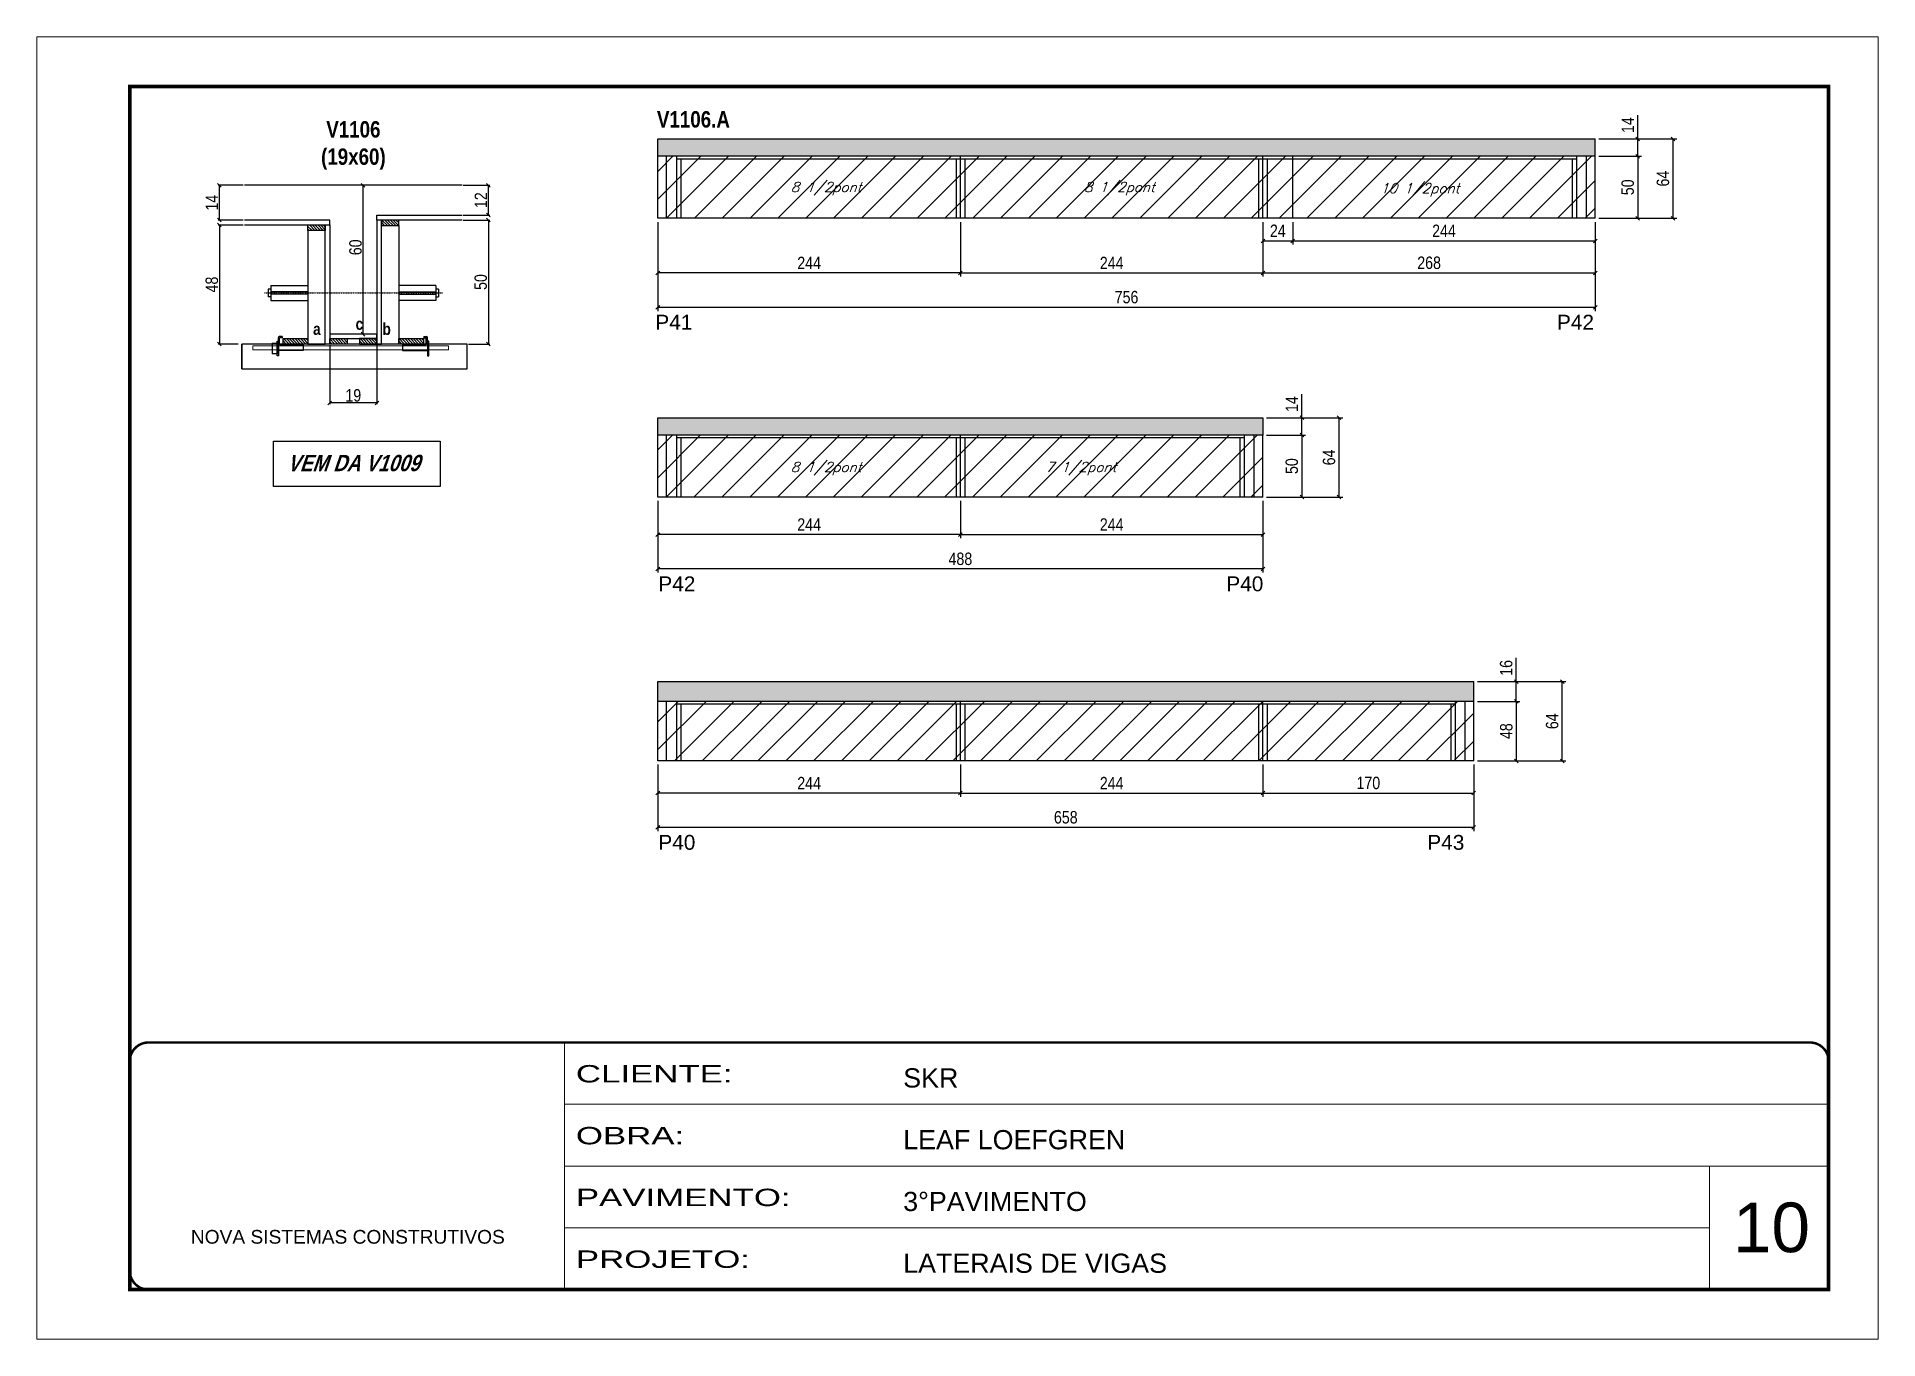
# Model space of a CAD drawing. Extents: x 3309 to 9563, y -2522 to 14608.
# Drawn here: x 4908 to 6393, y 11261 to 12311 of the extents above; entities that cross this region are included whole.
import ezdxf

# ---------------------------------------------------------------- set-up
doc = ezdxf.new("R2010")
doc.units = 0
for name, pattern in [('CONTINUO', [0]), ('DASHED', [0.75, 0.5, -0.25]), ('HIDDEN', [0.375, 0.25, -0.125])]:
    doc.linetypes.add(name, pattern=pattern)
for name, color, linetype in [('5', 5, 'Continuous'), ('barrote', 251, 'Continuous'), ('COTA', 241, 'Continuous'), ('detalhes', 4, 'Continuous'), ('NOMENCLATURA', 7, 'Continuous'), ('Painéis', 200, 'Continuous'), ('presilha', 1, 'Continuous'), ('SARR_2.2x10', 60, 'Continuous'), ('SARR_2.2x7', 40, 'Continuous'), ('SARR_3.5x7', 81, 'Continuous'), ('TENSOR', 3, 'Continuous'), ('texto', 7, 'Continuous')]:
    doc.layers.add(name, color=color, linetype=linetype)
for name, color, linetype, lineweight in [('CARIMBO', 255, 'Continuous', 9), ('CONCRETO', 251, 'Continuous', 25), ('Folhas', 255, 'Continuous', 9), ('Hachura', 251, 'Continuous', 9), ('SARRAFO DE PRESSAO', 251, 'DASHED', 9), ('SCO-___-LAJ', 2, 'Continuous', 0)]:
    doc.layers.add(name, color=color, linetype=linetype, lineweight=lineweight)
doc.styles.add('ARIAL', font='arial.ttf')
doc.styles.add('COTA TECNICA', font='techl___.ttf', dxfattribs={"height": 10})
doc.styles.add('COTA TECNICA 2X', font='techl___.ttf', dxfattribs={"height": 10})
doc.styles.add('Romans', font='romans.shx')
doc.styles.get("Standard").update_dxf_attribs({"font": 'arial.ttf'})
doc.styles.add('TECNICA', font='techb___.ttf', dxfattribs={"height": 10})
doc.styles.add('Tecnologia', font='')
doc.styles.get('Tecnologia').set_extended_font_data('Forgotten Futurist')
doc.dimstyles.new('PAINEL', dxfattribs={"dimtxt": 10, "dimasz": 3, "dimexe": 3, "dimexo": 3, "dimgap": 3, "dimtad": 1, "dimdec": 1, "dimzin": 12, "dimdsep": 46, "dimtxsty": 'COTA TECNICA', "dimblk1": 'OBLIQUE', "dimblk2": 'OBLIQUE', "dimsah": 1, "dimcen": 0.9, "dimclrd": 4, "dimclre": 4, "dimclrt": 240, "dimadec": 1, "dimazin": 3, "dimtfac": 1, "dimtdec": 1, "dimtmove": 0, "dimatfit": 3, "dimfxl": 1, "dimtolj": 1, "dimtzin": 12, "dimarcsym": 0})
doc.dimstyles.new('SECAO', dxfattribs={"dimscale": 0.333333, "dimtxt": 5, "dimasz": 9, "dimexe": 3, "dimexo": 3, "dimgap": 3, "dimtad": 1, "dimdec": 1, "dimlfac": 0.5, "dimzin": 12, "dimdsep": 46, "dimtxsty": 'COTA TECNICA 2X', "dimblk1": 'OBLIQUE', "dimblk2": 'OBLIQUE', "dimsah": 1, "dimcen": 0.9, "dimclrd": 4, "dimclre": 4, "dimclrt": 240, "dimadec": 1, "dimazin": 3, "dimtfac": 1, "dimtdec": 1, "dimtmove": 0, "dimatfit": 3, "dimfxl": 1, "dimtolj": 1, "dimtzin": 12, "dimarcsym": 0})
pattern_1 = [(135, (38379.6714, -111449.1474), (-1.122532015, -1.122532015), [])]
pattern_2 = [(45, (-1585, 0), (-11.22532, 11.22532), [])]

msp = doc.modelspace()

# ---------------------------------------------------------------- texts
at = {"layer": '5', "linetype": 'Continuous'}
for s, rotation, p in [('P41', 359.99996, (5406.71, 12074.63, 0)), ('P42', 359.99996, (6133.86, 12074.63, 0)), ('P42', 0.00004, (5409.14, 11863.7, 0)), ('P40', 0.00004, (5867.21, 11863.7, 0)), ('P40', 0.00004, (5409.14, 11655.25, 0)), ('P43', 0.00004, (6029.29, 11655.25, 0))]:
    msp.add_text(s, height=12, rotation=rotation, dxfattribs=at).set_placement(p)
at = {"layer": 'CARIMBO', "style": 'ARIAL'}
msp.add_text('10', height=40, dxfattribs=at).set_placement((6275.73, 11330.85))
at = {"layer": 'detalhes', "style": 'TECNICA'}
for s, p in [('a', (5130.66, 12070.38)), ('c', (5164.95, 12074.49)), ('b', (5186.63, 12070.37))]:
    msp.add_text(s, height=9.6, dxfattribs=at).set_placement(p)
at = {"layer": 'NOMENCLATURA', "style": 'TECNICA'}
msp.add_text('V1106.A', height=13.2, dxfattribs=at).set_placement((5407.97, 12237.59, 0))
at = {"layer": 'NOMENCLATURA', "insert": (5163.17, 12242.72), "char_height": 13.2, "attachment_point": 2, "style": 'TECNICA'}
msp.add_mtext_dynamic_manual_height_columns('V1106\\P(19x60)', width=300.2766, gutter_width=1, heights=[0], dxfattribs=at)
at = {"layer": 'NOMENCLATURA', "insert": (5163.13, 11973.7), "char_height": 13.2, "width": 300.2766, "attachment_point": 2, "style": 'TECNICA'}
msp.add_mtext('{\\Q19;VEM DA V1009}', dxfattribs=at)
at = {"layer": 'texto', "color": 2, "char_height": 8, "attachment_point": 5, "style": 'Romans'}
for s, insert in [('{\\Q19;\\C256;8 1/2pont}', (5544.44, 12188.3, 0)), ('{\\Q19;\\C256;8 1/2pont}', (5780.94, 12188.3, 0)), ('{\\Q19;\\C256;10 1/2pont}', (6023.19, 12187.3, 0)), ('{\\Q19;\\C256;8 1/2pont}', (5544.44, 11962.55, 0)), ('{\\Q19;\\C256;7 1/2pont}', (5749.94, 11962.55, 0))]:
    msp.add_mtext(s, dxfattribs=dict(at, insert=insert))

# ---------------------------------------------------------------- blocks, each defined once
blk = doc.blocks.new('9999999999')
at = {"color": 30, "linetype": 'CONTINUO'}
for p, q in [((98564.6, 34230.2), (98564.6, 34429.4)), ((98564.6, 34379.6), (99584, 34379.6)), ((98564.6, 34329.8), (99488, 34329.8)), ((99584, 34329.8), (99488, 34329.8)), ((99488, 34329.8), (99488, 34230.2)), ((98564.6, 34280), (99488, 34280))]:
    blk.add_line(p, q, dxfattribs=at)
at = {"color": 30, "linetype": 'CONTINUO', "const_width": 2}
blk.add_lwpolyline([(99584, 34230.2), (99584, 34414.4, 0.414214), (99569, 34429.4), (98229, 34429.4, 0.414214), (98214, 34414.4), (98214, 34245.2, 0.414214), (98229, 34230.2), (99584, 34230.2)], format="xyb", dxfattribs=at)
at = {"layer": 'Folhas'}
blk.add_lwpolyline([(98139, 34190.2), (99624, 34190.2), (99624, 35240.2), (98139, 35240.2)], close=True, dxfattribs=at)
at = {"layer": 'Folhas', "color": 30, "const_width": 3}
blk.add_lwpolyline([(98214, 34230.2), (99584, 34230.2), (99584, 35200.2), (98214, 35200.2)], close=True, dxfattribs=at)
at = {"color": 7, "linetype": 'Continuous', "ltscale": 5, "style": 'ARIAL'}
for s, height, p in [('SKR', 15.48, (98837.7, 34393.1)), ('LEAF LOEFGREN', 15.483, (98837.7, 34343.3)), ('3°PAVIMENTO', 15.483, (98837.7, 34293.5)), ('NOVA SISTEMAS CONSTRUTIVOS', 11.059, (98263.2, 34267.2)), ('LATERAIS DE VIGAS', 15.483, (98837.7, 34243.7))]:
    blk.add_text(s, height=height, dxfattribs=at).set_placement(p)
at = {"layer": 'Folhas', "color": 7, "style": 'Tecnologia', "width": 1.5}
for s, p in [('CLIENTE:', (98573.7, 34397.2)), ('OBRA:', (98573.7, 34347.3)), ('PAVIMENTO:', (98573.7, 34297.5)), ('PROJETO:', (98573.7, 34247.7))]:
    blk.add_text(s, height=14, dxfattribs=at).set_placement(p)
blk = doc.blocks.new('_Oblique')
at = {"color": 0, "linetype": 'ByBlock', "lineweight": -2}
blk.add_line((-0.5, -0.5), (0.5, 0.5), dxfattribs=at)
blk = doc.blocks.new('*D195')
at = {"layer": 'COTA', "color": 4, "lineweight": -2, "transparency": 16777216}
for p, q in [((5144.1, 12062), (5144.1, 12014.6)), ((5182.1, 12062), (5182.1, 12014.6)), ((5182.1, 12015.6), (5144.1, 12015.6))]:
    blk.add_line(p, q, dxfattribs=at)
at = {"layer": 'Defpoints', "color": 0, "transparency": 16777216}
for p in [(5144.1, 12063), (5182.1, 12063), (5144.1, 12015.6)]:
    blk.add_point(p, dxfattribs=at)
at = {"layer": 'COTA', "color": 4, "lineweight": -2, "transparency": 16777216, "xscale": 3, "yscale": 3, "zscale": 3, "rotation": 180}
blk.add_blockref('_Oblique', (5144.1, 12015.6), dxfattribs=at)
at = {"layer": 'COTA', "color": 4, "lineweight": -2, "transparency": 16777216, "xscale": 3, "yscale": 3, "zscale": 3}
blk.add_blockref('_Oblique', (5182.1, 12015.6), dxfattribs=at)
at = {"layer": 'COTA', "color": 240, "transparency": 16777216, "insert": (5163.1, 12021.6), "char_height": 10, "attachment_point": 5, "style": 'COTA TECNICA 2X'}
blk.add_mtext('\\A1;19', dxfattribs=at)
blk = doc.blocks.new('PRESILHA METÁLICA 1')
at = {"layer": 'presilha'}
for p, q in [((0, 13), (6, 13)), ((0, 13), (0, 0)), ((6, 0), (0, 0)), ((6, 15.5), (7.5, 15.5)), ((6, -2.5), (6, 15.5)), ((6, 13), (6, 0)), ((7.5, 10.6), (7.5, 19.9)), ((7.5, 15.5), (7.5, -2.5)), ((37.5, 4.1), (7.5, 4.1)), ((12, 21), (8.6, 21)), ((9, 11.6), (9, 18.9)), ((12, 19.5), (9.6, 19.5)), ((37.5, 11), (9.6, 11)), ((12, 21), (12, 19.5)), ((37.5, 11), (37.5, 4.1)), ((7.5, -2.5), (6, -2.5))]:
    blk.add_line(p, q, dxfattribs=at)
for centre, radius, start, end in [((8.6, 19.9), 1.14, 90, 180), ((9.6, 18.9), 0.57, 90, 180), ((9.6, 11.6), 0.57, 180, 270)]:
    blk.add_arc(centre, radius, start, end, dxfattribs=at)
blk = doc.blocks.new('PRESILHA METÁLICA 2')
at = {"layer": 'presilha'}
for p, q in [((-5.2, 23.5), (-5.2, 22)), ((-5.2, 23.5), (-1.9, 23.5)), ((-0.8, 14.6), (-0.8, 22.4)), ((-30.8, 13.5), (-30.8, 6.6)), ((-30.8, 13.5), (-2.8, 13.5)), ((-30.8, 6.6), (-0.8, 6.6)), ((-5.2, 22), (-2.8, 22)), ((-2.2, 14.1), (-2.2, 21.4)), ((0.8, 18), (-0.8, 18)), ((-0.8, 18), (-0.8, 0)), ((-0.8, 0), (0.8, 0)), ((0.8, 0), (0.8, 18))]:
    blk.add_line(p, q, dxfattribs=at)
for centre, radius, start, end in [((-1.9, 22.4), 1.14, 0, 90), ((-2.8, 21.4), 0.57, 0, 90), ((-2.8, 14.1), 0.57, 270, 0)]:
    blk.add_arc(centre, radius, start, end, dxfattribs=at)
blk = doc.blocks.new('*D196')
at = {"layer": 'COTA', "color": 4, "lineweight": -2, "transparency": 16777216}
for p, q in [((5074.4, 12159), (5054.1, 12159)), ((5055.1, 12159), (5055.1, 12063)), ((5070.3, 12063), (5054.1, 12063))]:
    blk.add_line(p, q, dxfattribs=at)
at = {"layer": 'Defpoints', "color": 0, "transparency": 16777216}
for p in [(5075.4, 12159), (5055.1, 12063), (5071.3, 12063)]:
    blk.add_point(p, dxfattribs=at)
at = {"layer": 'COTA', "color": 4, "lineweight": -2, "transparency": 16777216, "xscale": 3, "yscale": 3, "zscale": 3}
for p, rotation in [((5055.1, 12159), 90), ((5055.1, 12063), 270)]:
    blk.add_blockref('_Oblique', p, dxfattribs=dict(at, rotation=rotation))
at = {"layer": 'COTA', "color": 240, "transparency": 16777216, "insert": (5049, 12111), "char_height": 10, "attachment_point": 5, "rotation": 90, "style": 'COTA TECNICA 2X'}
blk.add_mtext('\\A1;48', dxfattribs=at)
blk = doc.blocks.new('*D197')
at = {"layer": 'COTA', "color": 4, "lineweight": -2, "transparency": 16777216}
for p, q in [((5251.8, 12163), (5273.1, 12163)), ((5272.1, 12163), (5272.1, 12063)), ((5255.9, 12063), (5273.1, 12063))]:
    blk.add_line(p, q, dxfattribs=at)
at = {"layer": 'Defpoints', "color": 0, "transparency": 16777216}
for p in [(5250.8, 12163), (5254.9, 12063), (5272.1, 12063)]:
    blk.add_point(p, dxfattribs=at)
at = {"layer": 'COTA', "color": 4, "lineweight": -2, "transparency": 16777216, "xscale": 3, "yscale": 3, "zscale": 3}
for p, rotation in [((5272.1, 12163), 90), ((5272.1, 12063), 270)]:
    blk.add_blockref('_Oblique', p, dxfattribs=dict(at, rotation=rotation))
at = {"layer": 'COTA', "color": 240, "transparency": 16777216, "insert": (5265.9, 12113), "char_height": 10, "attachment_point": 5, "rotation": 90, "style": 'COTA TECNICA 2X'}
blk.add_mtext('\\A1;50', dxfattribs=at)
blk = doc.blocks.new('*D198')
at = {"layer": 'COTA', "color": 4, "lineweight": -2, "transparency": 16777216}
for p, q in [((5181.1, 12191), (5170, 12191)), ((5171, 12071), (5171, 12191)), ((5181.1, 12071), (5170, 12071))]:
    blk.add_line(p, q, dxfattribs=at)
at = {"layer": 'Defpoints', "color": 0, "transparency": 16777216}
for p in [(5171, 12191), (5182.1, 12191), (5182.1, 12071)]:
    blk.add_point(p, dxfattribs=at)
at = {"layer": 'COTA', "color": 4, "lineweight": -2, "transparency": 16777216, "xscale": 3, "yscale": 3, "zscale": 3}
for p, rotation in [((5171, 12191), 90), ((5171, 12071), 270)]:
    blk.add_blockref('_Oblique', p, dxfattribs=dict(at, rotation=rotation))
at = {"layer": 'COTA', "color": 240, "transparency": 16777216, "insert": (5164.9, 12141), "char_height": 10, "attachment_point": 5, "rotation": 90, "style": 'COTA TECNICA 2X'}
blk.add_mtext('\\A1;60', dxfattribs=at)
blk = doc.blocks.new('*D199')
at = {"layer": 'COTA', "color": 4, "lineweight": -2, "transparency": 16777216}
for p, q in [((5251.8, 12191), (5273.1, 12191)), ((5272.1, 12167), (5272.1, 12191)), ((5251.8, 12167), (5273.1, 12167))]:
    blk.add_line(p, q, dxfattribs=at)
at = {"layer": 'Defpoints', "color": 0, "transparency": 16777216}
for p in [(5250.8, 12191), (5272.1, 12191), (5250.8, 12167)]:
    blk.add_point(p, dxfattribs=at)
at = {"layer": 'COTA', "color": 4, "lineweight": -2, "transparency": 16777216, "xscale": 3, "yscale": 3, "zscale": 3}
for p, rotation in [((5272.1, 12191), 90), ((5272.1, 12167), 270)]:
    blk.add_blockref('_Oblique', p, dxfattribs=dict(at, rotation=rotation))
at = {"layer": 'COTA', "color": 240, "transparency": 16777216, "insert": (5266, 12179), "char_height": 10, "attachment_point": 5, "rotation": 90, "style": 'COTA TECNICA 2X'}
blk.add_mtext('\\A1;12', dxfattribs=at)
blk = doc.blocks.new('*D200')
at = {"layer": 'COTA', "color": 4, "lineweight": -2, "transparency": 16777216}
for p, q in [((5074.4, 12191), (5054.1, 12191)), ((5055.1, 12163), (5055.1, 12191)), ((5074.4, 12163), (5054.1, 12163))]:
    blk.add_line(p, q, dxfattribs=at)
at = {"layer": 'Defpoints', "color": 0, "transparency": 16777216}
for p in [(5055.1, 12191), (5075.4, 12191), (5075.4, 12163)]:
    blk.add_point(p, dxfattribs=at)
at = {"layer": 'COTA', "color": 4, "lineweight": -2, "transparency": 16777216, "xscale": 3, "yscale": 3, "zscale": 3}
for p, rotation in [((5055.1, 12191), 90), ((5055.1, 12163), 270)]:
    blk.add_blockref('_Oblique', p, dxfattribs=dict(at, rotation=rotation))
at = {"layer": 'COTA', "color": 240, "transparency": 16777216, "insert": (5049, 12177), "char_height": 10, "attachment_point": 5, "rotation": 90, "style": 'COTA TECNICA 2X'}
blk.add_mtext('\\A1;14', dxfattribs=at)
blk = doc.blocks.new('*D216')
at = {"layer": 'COTA', "color": 4, "linetype": 'ByBlock', "lineweight": -2, "transparency": 16777216}
for p, q in [((5408.7, 12161.4), (5408.7, 12117.4)), ((5652.7, 12161.4), (5652.7, 12117.4)), ((5652.7, 12120.4), (5408.7, 12120.4))]:
    blk.add_line(p, q, dxfattribs=at)
at = {"layer": 'Defpoints', "color": 0, "linetype": 'ByBlock', "transparency": 16777216}
for p in [(5408.7, 12164.4), (5652.7, 12164.4), (5408.7, 12120.4)]:
    blk.add_point(p, dxfattribs=at)
at = {"layer": 'COTA', "color": 4, "linetype": 'ByBlock', "lineweight": -2, "transparency": 16777216, "xscale": 3, "yscale": 3, "zscale": 3, "rotation": 180}
blk.add_blockref('_Oblique', (5408.7, 12120.4), dxfattribs=at)
at = {"layer": 'COTA', "color": 4, "linetype": 'ByBlock', "lineweight": -2, "transparency": 16777216, "xscale": 3, "yscale": 3, "zscale": 3}
blk.add_blockref('_Oblique', (5652.7, 12120.4), dxfattribs=at)
at = {"layer": 'COTA', "color": 240, "linetype": 'ByBlock', "transparency": 16777216, "insert": (5530.7, 12128.4), "char_height": 10, "attachment_point": 5, "style": 'COTA TECNICA'}
blk.add_mtext('\\A1;244', dxfattribs=at)
blk = doc.blocks.new('*D219')
at = {"layer": 'COTA', "color": 4, "linetype": 'ByBlock', "lineweight": -2, "transparency": 16777216}
for p, q in [((5408.7, 12161.4), (5408.7, 12089.6)), ((6164.7, 12161.4), (6164.7, 12089.6)), ((6164.7, 12092.6), (5408.7, 12092.6))]:
    blk.add_line(p, q, dxfattribs=at)
at = {"layer": 'Defpoints', "color": 0, "linetype": 'ByBlock', "transparency": 16777216}
for p in [(5408.7, 12164.4), (6164.7, 12164.4), (5408.7, 12092.6)]:
    blk.add_point(p, dxfattribs=at)
at = {"layer": 'COTA', "color": 4, "linetype": 'ByBlock', "lineweight": -2, "transparency": 16777216, "xscale": 3, "yscale": 3, "zscale": 3, "rotation": 180}
blk.add_blockref('_Oblique', (5408.7, 12092.6), dxfattribs=at)
at = {"layer": 'COTA', "color": 4, "linetype": 'ByBlock', "lineweight": -2, "transparency": 16777216, "xscale": 3, "yscale": 3, "zscale": 3}
blk.add_blockref('_Oblique', (6164.7, 12092.6), dxfattribs=at)
at = {"layer": 'COTA', "color": 240, "linetype": 'ByBlock', "transparency": 16777216, "insert": (5786.7, 12100.8), "char_height": 10, "attachment_point": 5, "style": 'COTA TECNICA'}
blk.add_mtext('\\A1;756', dxfattribs=at)
blk = doc.blocks.new('*D217')
at = {"layer": 'COTA', "color": 4, "lineweight": -2, "transparency": 16777216}
for p, q in [((5652.7, 12161.4), (5652.7, 12117.4)), ((5896.7, 12161.4), (5896.7, 12117.4)), ((5652.7, 12120.4), (5896.7, 12120.4))]:
    blk.add_line(p, q, dxfattribs=at)
at = {"layer": 'Defpoints', "color": 0, "transparency": 16777216}
for p in [(5652.7, 12164.4, 0), (5896.7, 12164.4, 0), (5896.7, 12120.4)]:
    blk.add_point(p, dxfattribs=at)
at = {"layer": 'COTA', "color": 4, "lineweight": -2, "transparency": 16777216, "xscale": 3, "yscale": 3, "zscale": 3, "rotation": 180}
blk.add_blockref('_Oblique', (5652.7, 12120.4), dxfattribs=at)
at = {"layer": 'COTA', "color": 4, "lineweight": -2, "transparency": 16777216, "xscale": 3, "yscale": 3, "zscale": 3}
blk.add_blockref('_Oblique', (5896.7, 12120.4), dxfattribs=at)
at = {"layer": 'COTA', "color": 240, "transparency": 16777216, "insert": (5774.7, 12128.4), "char_height": 10, "attachment_point": 5, "style": 'COTA TECNICA'}
blk.add_mtext('\\A1;244', dxfattribs=at)
blk = doc.blocks.new('*D218')
at = {"layer": 'COTA', "color": 4, "lineweight": -2, "transparency": 16777216}
for p, q in [((6167.7, 12228.4), (6230.4, 12228.4)), ((6227.4, 12228.4), (6227.4, 12164.4)), ((6167.7, 12164.4), (6230.4, 12164.4))]:
    blk.add_line(p, q, dxfattribs=at)
at = {"layer": 'Defpoints', "color": 0, "transparency": 16777216}
for p in [(6164.7, 12228.4, 0), (6164.7, 12164.4, 0), (6227.4, 12164.4)]:
    blk.add_point(p, dxfattribs=at)
at = {"layer": 'COTA', "color": 4, "lineweight": -2, "transparency": 16777216, "xscale": 3, "yscale": 3, "zscale": 3}
for p, rotation in [((6227.4, 12228.4), 90), ((6227.4, 12164.4), 270)]:
    blk.add_blockref('_Oblique', p, dxfattribs=dict(at, rotation=rotation))
at = {"layer": 'COTA', "color": 240, "transparency": 16777216, "insert": (6219.3, 12196.4), "char_height": 10, "attachment_point": 5, "rotation": 90, "style": 'COTA TECNICA'}
blk.add_mtext('\\A1;64', dxfattribs=at)
blk = doc.blocks.new('*D220')
at = {"layer": 'COTA', "color": 4, "lineweight": -2, "transparency": 16777216}
for p, q in [((5896.7, 12161.4), (5896.7, 12117.4)), ((6164.7, 12161.4), (6164.7, 12117.4)), ((5896.7, 12120.4), (6164.7, 12120.4))]:
    blk.add_line(p, q, dxfattribs=at)
at = {"layer": 'Defpoints', "color": 0, "transparency": 16777216}
for p in [(5896.7, 12164.4, 0), (6164.7, 12164.4, 0), (6164.7, 12120.4)]:
    blk.add_point(p, dxfattribs=at)
at = {"layer": 'COTA', "color": 4, "lineweight": -2, "transparency": 16777216, "xscale": 3, "yscale": 3, "zscale": 3, "rotation": 180}
blk.add_blockref('_Oblique', (5896.7, 12120.4), dxfattribs=at)
at = {"layer": 'COTA', "color": 4, "lineweight": -2, "transparency": 16777216, "xscale": 3, "yscale": 3, "zscale": 3}
blk.add_blockref('_Oblique', (6164.7, 12120.4), dxfattribs=at)
at = {"layer": 'COTA', "color": 240, "transparency": 16777216, "insert": (6030.7, 12128.5), "char_height": 10, "attachment_point": 5, "style": 'COTA TECNICA'}
blk.add_mtext('\\A1;268', dxfattribs=at)
blk = doc.blocks.new('*D221')
at = {"layer": 'COTA', "color": 4, "lineweight": -2, "transparency": 16777216}
for p, q in [((6167.7, 12214.4), (6202, 12214.4)), ((6199, 12214.4), (6199, 12164.4)), ((6167.7, 12164.4), (6202, 12164.4))]:
    blk.add_line(p, q, dxfattribs=at)
at = {"layer": 'Defpoints', "color": 0, "transparency": 16777216}
for p in [(6164.7, 12214.4, 0), (6164.7, 12164.4, 0), (6199, 12164.4)]:
    blk.add_point(p, dxfattribs=at)
at = {"layer": 'COTA', "color": 4, "lineweight": -2, "transparency": 16777216, "xscale": 3, "yscale": 3, "zscale": 3}
for p, rotation in [((6199, 12214.4), 90), ((6199, 12164.4), 270)]:
    blk.add_blockref('_Oblique', p, dxfattribs=dict(at, rotation=rotation))
at = {"layer": 'COTA', "color": 240, "transparency": 16777216, "insert": (6190.9, 12189.4), "char_height": 10, "attachment_point": 5, "rotation": 90, "style": 'COTA TECNICA'}
blk.add_mtext('\\A1;50', dxfattribs=at)
blk = doc.blocks.new('*D222')
at = {"layer": 'COTA', "color": 4, "lineweight": -2, "transparency": 16777216}
for p, q in [((6199, 12228.4), (6199, 12247.5)), ((6167.7, 12228.4), (6202, 12228.4)), ((6199, 12214.4), (6199, 12228.4)), ((6167.7, 12214.4), (6202, 12214.4))]:
    blk.add_line(p, q, dxfattribs=at)
at = {"layer": 'Defpoints', "color": 0, "transparency": 16777216}
for p in [(6164.7, 12228.4, 0), (6199, 12228.4), (6164.7, 12214.4, 0)]:
    blk.add_point(p, dxfattribs=at)
at = {"layer": 'COTA', "color": 4, "lineweight": -2, "transparency": 16777216, "xscale": 3, "yscale": 3, "zscale": 3}
for p, rotation in [((6199, 12228.4), 90), ((6199, 12214.4), 270)]:
    blk.add_blockref('_Oblique', p, dxfattribs=dict(at, rotation=rotation))
at = {"layer": 'COTA', "color": 240, "transparency": 16777216, "insert": (6191, 12239.5), "char_height": 10, "attachment_point": 5, "rotation": 90, "style": 'COTA TECNICA'}
blk.add_mtext('\\A1;14', dxfattribs=at)
blk = doc.blocks.new('*D223')
at = {"layer": 'COTA', "color": 4, "lineweight": -2, "transparency": 16777216}
for p, q in [((5896.7, 12161.4), (5896.7, 12143.2)), ((5920.7, 12161.4), (5920.7, 12143.2)), ((5896.7, 12146.2), (5920.7, 12146.2))]:
    blk.add_line(p, q, dxfattribs=at)
at = {"layer": 'Defpoints', "color": 0, "transparency": 16777216}
for p in [(5896.7, 12164.4, 0), (5920.7, 12164.4, 0), (5920.7, 12146.2)]:
    blk.add_point(p, dxfattribs=at)
at = {"layer": 'COTA', "color": 4, "lineweight": -2, "transparency": 16777216, "xscale": 3, "yscale": 3, "zscale": 3, "rotation": 180}
blk.add_blockref('_Oblique', (5896.7, 12146.2), dxfattribs=at)
at = {"layer": 'COTA', "color": 4, "lineweight": -2, "transparency": 16777216, "xscale": 3, "yscale": 3, "zscale": 3}
blk.add_blockref('_Oblique', (5920.7, 12146.2), dxfattribs=at)
at = {"layer": 'COTA', "color": 240, "transparency": 16777216, "insert": (5908.7, 12154.3), "char_height": 10, "attachment_point": 5, "style": 'COTA TECNICA'}
blk.add_mtext('\\A1;24', dxfattribs=at)
blk = doc.blocks.new('*D224')
at = {"layer": 'COTA', "color": 4, "lineweight": -2, "transparency": 16777216}
for p, q in [((5920.7, 12161.4), (5920.7, 12143.2)), ((6164.7, 12161.4), (6164.7, 12143.2)), ((5920.7, 12146.2), (6164.7, 12146.2))]:
    blk.add_line(p, q, dxfattribs=at)
at = {"layer": 'Defpoints', "color": 0, "transparency": 16777216}
for p in [(5920.7, 12164.4, 0), (6164.7, 12164.4, 0), (6164.7, 12146.2)]:
    blk.add_point(p, dxfattribs=at)
at = {"layer": 'COTA', "color": 4, "lineweight": -2, "transparency": 16777216, "xscale": 3, "yscale": 3, "zscale": 3, "rotation": 180}
blk.add_blockref('_Oblique', (5920.7, 12146.2), dxfattribs=at)
at = {"layer": 'COTA', "color": 4, "lineweight": -2, "transparency": 16777216, "xscale": 3, "yscale": 3, "zscale": 3}
blk.add_blockref('_Oblique', (6164.7, 12146.2), dxfattribs=at)
at = {"layer": 'COTA', "color": 240, "transparency": 16777216, "insert": (6042.7, 12154.3), "char_height": 10, "attachment_point": 5, "style": 'COTA TECNICA'}
blk.add_mtext('\\A1;244', dxfattribs=at)
blk = doc.blocks.new('*D225')
at = {"layer": 'COTA', "color": 4, "linetype": 'ByBlock', "lineweight": -2, "transparency": 16777216}
for p, q in [((5408.7, 11936.6), (5408.7, 11906.4)), ((5652.7, 11936.6), (5652.7, 11906.4)), ((5652.7, 11909.4), (5408.7, 11909.4))]:
    blk.add_line(p, q, dxfattribs=at)
at = {"layer": 'Defpoints', "color": 0, "linetype": 'ByBlock', "transparency": 16777216}
for p in [(5408.7, 11939.6), (5652.7, 11939.6), (5408.7, 11909.4)]:
    blk.add_point(p, dxfattribs=at)
at = {"layer": 'COTA', "color": 4, "linetype": 'ByBlock', "lineweight": -2, "transparency": 16777216, "xscale": 3, "yscale": 3, "zscale": 3, "rotation": 180}
blk.add_blockref('_Oblique', (5408.7, 11909.4), dxfattribs=at)
at = {"layer": 'COTA', "color": 4, "linetype": 'ByBlock', "lineweight": -2, "transparency": 16777216, "xscale": 3, "yscale": 3, "zscale": 3}
blk.add_blockref('_Oblique', (5652.7, 11909.4), dxfattribs=at)
at = {"layer": 'COTA', "color": 240, "linetype": 'ByBlock', "transparency": 16777216, "insert": (5530.7, 11917.5), "char_height": 10, "attachment_point": 5, "style": 'COTA TECNICA'}
blk.add_mtext('\\A1;244', dxfattribs=at)
blk = doc.blocks.new('*D228')
at = {"layer": 'COTA', "color": 4, "linetype": 'ByBlock', "lineweight": -2, "transparency": 16777216}
for p, q in [((5408.7, 11936.6), (5408.7, 11878.7)), ((5896.7, 11936.6), (5896.7, 11878.7)), ((5896.7, 11881.7), (5408.7, 11881.7))]:
    blk.add_line(p, q, dxfattribs=at)
at = {"layer": 'Defpoints', "color": 0, "linetype": 'ByBlock', "transparency": 16777216}
for p in [(5408.7, 11939.6), (5896.7, 11939.6), (5408.7, 11881.7)]:
    blk.add_point(p, dxfattribs=at)
at = {"layer": 'COTA', "color": 4, "linetype": 'ByBlock', "lineweight": -2, "transparency": 16777216, "xscale": 3, "yscale": 3, "zscale": 3, "rotation": 180}
blk.add_blockref('_Oblique', (5408.7, 11881.7), dxfattribs=at)
at = {"layer": 'COTA', "color": 4, "linetype": 'ByBlock', "lineweight": -2, "transparency": 16777216, "xscale": 3, "yscale": 3, "zscale": 3}
blk.add_blockref('_Oblique', (5896.7, 11881.7), dxfattribs=at)
at = {"layer": 'COTA', "color": 240, "linetype": 'ByBlock', "transparency": 16777216, "insert": (5652.7, 11889.8), "char_height": 10, "attachment_point": 5, "style": 'COTA TECNICA'}
blk.add_mtext('\\A1;488', dxfattribs=at)
blk = doc.blocks.new('*D226')
at = {"layer": 'COTA', "color": 4, "lineweight": -2, "transparency": 16777216}
for p, q in [((5652.7, 11936.6), (5652.7, 11906.4)), ((5896.7, 11936.6), (5896.7, 11906.4)), ((5652.7, 11909.4), (5896.7, 11909.4))]:
    blk.add_line(p, q, dxfattribs=at)
at = {"layer": 'Defpoints', "color": 0, "transparency": 16777216}
for p in [(5652.7, 11939.6, 0), (5896.7, 11939.6, 0), (5896.7, 11909.4)]:
    blk.add_point(p, dxfattribs=at)
at = {"layer": 'COTA', "color": 4, "lineweight": -2, "transparency": 16777216, "xscale": 3, "yscale": 3, "zscale": 3, "rotation": 180}
blk.add_blockref('_Oblique', (5652.7, 11909.4), dxfattribs=at)
at = {"layer": 'COTA', "color": 4, "lineweight": -2, "transparency": 16777216, "xscale": 3, "yscale": 3, "zscale": 3}
blk.add_blockref('_Oblique', (5896.7, 11909.4), dxfattribs=at)
at = {"layer": 'COTA', "color": 240, "transparency": 16777216, "insert": (5774.7, 11917.5), "char_height": 10, "attachment_point": 5, "style": 'COTA TECNICA'}
blk.add_mtext('\\A1;244', dxfattribs=at)
blk = doc.blocks.new('*D227')
at = {"layer": 'COTA', "color": 4, "lineweight": -2, "transparency": 16777216}
for p, q in [((5899.7, 11989.6), (5931.1, 11989.6)), ((5928.1, 11989.6), (5928.1, 11939.6)), ((5899.7, 11939.6), (5931.1, 11939.6))]:
    blk.add_line(p, q, dxfattribs=at)
at = {"layer": 'Defpoints', "color": 0, "transparency": 16777216}
for p in [(5896.7, 11989.6, 0), (5896.7, 11939.6, 0), (5928.1, 11939.6)]:
    blk.add_point(p, dxfattribs=at)
at = {"layer": 'COTA', "color": 4, "lineweight": -2, "transparency": 16777216, "xscale": 3, "yscale": 3, "zscale": 3}
for p, rotation in [((5928.1, 11989.6), 90), ((5928.1, 11939.6), 270)]:
    blk.add_blockref('_Oblique', p, dxfattribs=dict(at, rotation=rotation))
at = {"layer": 'COTA', "color": 240, "transparency": 16777216, "insert": (5920, 11964.6), "char_height": 10, "attachment_point": 5, "rotation": 90, "style": 'COTA TECNICA'}
blk.add_mtext('\\A1;50', dxfattribs=at)
blk = doc.blocks.new('*D229')
at = {"layer": 'COTA', "color": 4, "lineweight": -2, "transparency": 16777216}
for p, q in [((5928.1, 12003.6), (5928.1, 12022.7)), ((5899.7, 12003.6), (5931.1, 12003.6)), ((5928.1, 11989.6), (5928.1, 12003.6)), ((5899.7, 11989.6), (5931.1, 11989.6))]:
    blk.add_line(p, q, dxfattribs=at)
at = {"layer": 'Defpoints', "color": 0, "transparency": 16777216}
for p in [(5896.7, 12003.6, 0), (5928.1, 12003.6), (5896.7, 11989.6, 0)]:
    blk.add_point(p, dxfattribs=at)
at = {"layer": 'COTA', "color": 4, "lineweight": -2, "transparency": 16777216, "xscale": 3, "yscale": 3, "zscale": 3}
for p, rotation in [((5928.1, 12003.6), 90), ((5928.1, 11989.6), 270)]:
    blk.add_blockref('_Oblique', p, dxfattribs=dict(at, rotation=rotation))
at = {"layer": 'COTA', "color": 240, "transparency": 16777216, "insert": (5920, 12014.6), "char_height": 10, "attachment_point": 5, "rotation": 90, "style": 'COTA TECNICA'}
blk.add_mtext('\\A1;14', dxfattribs=at)
blk = doc.blocks.new('*D230')
at = {"layer": 'COTA', "color": 4, "lineweight": -2, "transparency": 16777216}
for p, q in [((5899.7, 12003.6), (5961.1, 12003.6)), ((5958.1, 11939.6), (5958.1, 12003.6)), ((5899.7, 11939.6), (5961.1, 11939.6))]:
    blk.add_line(p, q, dxfattribs=at)
at = {"layer": 'Defpoints', "color": 0, "transparency": 16777216}
for p in [(5896.7, 12003.6, 0), (5958.1, 12003.6), (5896.7, 11939.6, 0)]:
    blk.add_point(p, dxfattribs=at)
at = {"layer": 'COTA', "color": 4, "lineweight": -2, "transparency": 16777216, "xscale": 3, "yscale": 3, "zscale": 3}
for p, rotation in [((5958.1, 12003.6), 90), ((5958.1, 11939.6), 270)]:
    blk.add_blockref('_Oblique', p, dxfattribs=dict(at, rotation=rotation))
at = {"layer": 'COTA', "color": 240, "transparency": 16777216, "insert": (5950, 11971.6), "char_height": 10, "attachment_point": 5, "rotation": 90, "style": 'COTA TECNICA'}
blk.add_mtext('\\A1;64', dxfattribs=at)
blk = doc.blocks.new('*D231')
at = {"layer": 'COTA', "color": 4, "linetype": 'ByBlock', "lineweight": -2, "transparency": 16777216}
for p, q in [((5408.7, 11723.9), (5408.7, 11698)), ((5652.7, 11723.9), (5652.7, 11698)), ((5652.7, 11701), (5408.7, 11701))]:
    blk.add_line(p, q, dxfattribs=at)
at = {"layer": 'Defpoints', "color": 0, "linetype": 'ByBlock', "transparency": 16777216}
for p in [(5408.7, 11726.9), (5652.7, 11726.9), (5408.7, 11701)]:
    blk.add_point(p, dxfattribs=at)
at = {"layer": 'COTA', "color": 4, "linetype": 'ByBlock', "lineweight": -2, "transparency": 16777216, "xscale": 3, "yscale": 3, "zscale": 3, "rotation": 180}
blk.add_blockref('_Oblique', (5408.7, 11701), dxfattribs=at)
at = {"layer": 'COTA', "color": 4, "linetype": 'ByBlock', "lineweight": -2, "transparency": 16777216, "xscale": 3, "yscale": 3, "zscale": 3}
blk.add_blockref('_Oblique', (5652.7, 11701), dxfattribs=at)
at = {"layer": 'COTA', "color": 240, "linetype": 'ByBlock', "transparency": 16777216, "insert": (5530.7, 11709), "char_height": 10, "attachment_point": 5, "style": 'COTA TECNICA'}
blk.add_mtext('\\A1;244', dxfattribs=at)
blk = doc.blocks.new('*D233')
at = {"layer": 'COTA', "color": 4, "linetype": 'ByBlock', "lineweight": -2, "transparency": 16777216}
for p, q in [((5408.7, 11723.9), (5408.7, 11670.3)), ((6066.7, 11723.9), (6066.7, 11670.3)), ((6066.7, 11673.3), (5408.7, 11673.3))]:
    blk.add_line(p, q, dxfattribs=at)
at = {"layer": 'Defpoints', "color": 0, "linetype": 'ByBlock', "transparency": 16777216}
for p in [(5408.7, 11726.9), (6066.7, 11726.9), (5408.7, 11673.3)]:
    blk.add_point(p, dxfattribs=at)
at = {"layer": 'COTA', "color": 4, "linetype": 'ByBlock', "lineweight": -2, "transparency": 16777216, "xscale": 3, "yscale": 3, "zscale": 3, "rotation": 180}
blk.add_blockref('_Oblique', (5408.7, 11673.3), dxfattribs=at)
at = {"layer": 'COTA', "color": 4, "linetype": 'ByBlock', "lineweight": -2, "transparency": 16777216, "xscale": 3, "yscale": 3, "zscale": 3}
blk.add_blockref('_Oblique', (6066.7, 11673.3), dxfattribs=at)
at = {"layer": 'COTA', "color": 240, "linetype": 'ByBlock', "transparency": 16777216, "insert": (5737.7, 11681.4), "char_height": 10, "attachment_point": 5, "style": 'COTA TECNICA'}
blk.add_mtext('\\A1;658', dxfattribs=at)
blk = doc.blocks.new('*D232')
at = {"layer": 'COTA', "color": 4, "lineweight": -2, "transparency": 16777216}
for p, q in [((5652.7, 11723.9), (5652.7, 11698)), ((5896.7, 11723.9), (5896.7, 11698)), ((5652.7, 11701), (5896.7, 11701))]:
    blk.add_line(p, q, dxfattribs=at)
at = {"layer": 'Defpoints', "color": 0, "transparency": 16777216}
for p in [(5652.7, 11726.9, 0), (5896.7, 11726.9, 0), (5896.7, 11701)]:
    blk.add_point(p, dxfattribs=at)
at = {"layer": 'COTA', "color": 4, "lineweight": -2, "transparency": 16777216, "xscale": 3, "yscale": 3, "zscale": 3, "rotation": 180}
blk.add_blockref('_Oblique', (5652.7, 11701), dxfattribs=at)
at = {"layer": 'COTA', "color": 4, "lineweight": -2, "transparency": 16777216, "xscale": 3, "yscale": 3, "zscale": 3}
blk.add_blockref('_Oblique', (5896.7, 11701), dxfattribs=at)
at = {"layer": 'COTA', "color": 240, "transparency": 16777216, "insert": (5774.7, 11709), "char_height": 10, "attachment_point": 5, "style": 'COTA TECNICA'}
blk.add_mtext('\\A1;244', dxfattribs=at)
blk = doc.blocks.new('*D234')
at = {"layer": 'COTA', "color": 4, "lineweight": -2, "transparency": 16777216}
for p, q in [((5896.7, 11723.9), (5896.7, 11698)), ((6066.7, 11723.9), (6066.7, 11698)), ((5896.7, 11701), (6066.7, 11701))]:
    blk.add_line(p, q, dxfattribs=at)
at = {"layer": 'Defpoints', "color": 0, "transparency": 16777216}
for p in [(5896.7, 11726.9, 0), (6066.7, 11726.9, 0), (6066.7, 11701)]:
    blk.add_point(p, dxfattribs=at)
at = {"layer": 'COTA', "color": 4, "lineweight": -2, "transparency": 16777216, "xscale": 3, "yscale": 3, "zscale": 3, "rotation": 180}
blk.add_blockref('_Oblique', (5896.7, 11701), dxfattribs=at)
at = {"layer": 'COTA', "color": 4, "lineweight": -2, "transparency": 16777216, "xscale": 3, "yscale": 3, "zscale": 3}
blk.add_blockref('_Oblique', (6066.7, 11701), dxfattribs=at)
at = {"layer": 'COTA', "color": 240, "transparency": 16777216, "insert": (5981.7, 11709.1), "char_height": 10, "attachment_point": 5, "style": 'COTA TECNICA'}
blk.add_mtext('\\A1;170', dxfattribs=at)
blk = doc.blocks.new('*D235')
at = {"layer": 'COTA', "color": 4, "lineweight": -2, "transparency": 16777216}
for p, q in [((6069.7, 11774.9), (6104, 11774.9)), ((6101, 11774.9), (6101, 11726.9)), ((6069.7, 11726.9), (6104, 11726.9))]:
    blk.add_line(p, q, dxfattribs=at)
at = {"layer": 'Defpoints', "color": 0, "transparency": 16777216}
for p in [(6066.7, 11774.9, 0), (6066.7, 11726.9, 0), (6101, 11726.9)]:
    blk.add_point(p, dxfattribs=at)
at = {"layer": 'COTA', "color": 4, "lineweight": -2, "transparency": 16777216, "xscale": 3, "yscale": 3, "zscale": 3}
for p, rotation in [((6101, 11774.9), 90), ((6101, 11726.9), 270)]:
    blk.add_blockref('_Oblique', p, dxfattribs=dict(at, rotation=rotation))
at = {"layer": 'COTA', "color": 240, "transparency": 16777216, "insert": (6093, 11750.9), "char_height": 10, "attachment_point": 5, "rotation": 90, "style": 'COTA TECNICA'}
blk.add_mtext('\\A1;48', dxfattribs=at)
blk = doc.blocks.new('*D236')
at = {"layer": 'COTA', "color": 4, "lineweight": -2, "transparency": 16777216}
for p, q in [((6101, 11790.9), (6101, 11809.9)), ((6069.7, 11790.9), (6104, 11790.9)), ((6101, 11774.9), (6101, 11790.9)), ((6069.7, 11774.9), (6104, 11774.9))]:
    blk.add_line(p, q, dxfattribs=at)
at = {"layer": 'Defpoints', "color": 0, "transparency": 16777216}
for p in [(6066.7, 11790.9, 0), (6101, 11790.9), (6066.7, 11774.9, 0)]:
    blk.add_point(p, dxfattribs=at)
at = {"layer": 'COTA', "color": 4, "lineweight": -2, "transparency": 16777216, "xscale": 3, "yscale": 3, "zscale": 3}
for p, rotation in [((6101, 11790.9), 90), ((6101, 11774.9), 270)]:
    blk.add_blockref('_Oblique', p, dxfattribs=dict(at, rotation=rotation))
at = {"layer": 'COTA', "color": 240, "transparency": 16777216, "insert": (6092.9, 11801.9), "char_height": 10, "attachment_point": 5, "rotation": 90, "style": 'COTA TECNICA'}
blk.add_mtext('\\A1;16', dxfattribs=at)
blk = doc.blocks.new('*D237')
at = {"layer": 'COTA', "color": 4, "lineweight": -2, "transparency": 16777216}
for p, q in [((6069.7, 11790.9), (6141.1, 11790.9)), ((6138.1, 11726.9), (6138.1, 11790.9)), ((6069.7, 11726.9), (6141.1, 11726.9))]:
    blk.add_line(p, q, dxfattribs=at)
at = {"layer": 'Defpoints', "color": 0, "transparency": 16777216}
for p in [(6066.7, 11790.9, 0), (6138.1, 11790.9), (6066.7, 11726.9, 0)]:
    blk.add_point(p, dxfattribs=at)
at = {"layer": 'COTA', "color": 4, "lineweight": -2, "transparency": 16777216, "xscale": 3, "yscale": 3, "zscale": 3}
for p, rotation in [((6138.1, 11790.9), 90), ((6138.1, 11726.9), 270)]:
    blk.add_blockref('_Oblique', p, dxfattribs=dict(at, rotation=rotation))
at = {"layer": 'COTA', "color": 240, "transparency": 16777216, "insert": (6130, 11758.9), "char_height": 10, "attachment_point": 5, "rotation": 90, "style": 'COTA TECNICA'}
blk.add_mtext('\\A1;64', dxfattribs=at)

# ---------------------------------------------------------------- dimensions: what is measured, and where the dimension line sits
at = {"layer": 'COTA'}
for base, p1, p2, dimstyle, picture, middle in [((6199.05, 12228.4), (6164.69, 12214.4, 0), (6164.69, 12228.4, 0), 'PAINEL', '*D222', (6190.98, 12239.46)), ((6227.41, 12164.4), (6164.69, 12228.4, 0), (6164.69, 12164.4, 0), 'PAINEL', '*D218', (6219.31, 12196.4)), ((6199.05, 12164.4), (6164.69, 12214.4, 0), (6164.69, 12164.4, 0), 'PAINEL', '*D221', (6190.94, 12189.4)), ((5055.09, 12191.02), (5075.43, 12163.02), (5075.43, 12191.02), 'SECAO', '*D200', (5049.01, 12177.02)), ((5272.05, 12191.02), (5250.83, 12167.02), (5250.83, 12191.02), 'SECAO', '*D199', (5265.99, 12179.02)), ((5272.05, 12063.02, 0), (5250.83, 12163.02), (5254.95, 12063.02, 0), 'SECAO', '*D197', (5265.94, 12113.02, 0)), ((5055.09, 12063.02, 0), (5075.43, 12159.02), (5071.32, 12063.02, 0), 'SECAO', '*D196', (5048.99, 12111.02, 0)), ((5928.12, 12003.55), (5896.69, 11989.55, 0), (5896.69, 12003.55, 0), 'PAINEL', '*D229', (5920.05, 12014.61)), ((5958.08, 12003.55), (5896.69, 11939.55, 0), (5896.69, 12003.55, 0), 'PAINEL', '*D230', (5949.98, 11971.55)), ((5928.12, 11939.55), (5896.69, 11989.55, 0), (5896.69, 11939.55, 0), 'PAINEL', '*D227', (5920.01, 11964.55)), ((6101.05, 11790.88), (6066.69, 11774.88, 0), (6066.69, 11790.88, 0), 'PAINEL', '*D236', (6092.95, 11801.89)), ((6138.12, 11790.88), (6066.69, 11726.88, 0), (6066.69, 11790.88, 0), 'PAINEL', '*D237', (6130.01, 11758.88)), ((6101.05, 11726.88), (6066.69, 11774.88, 0), (6066.69, 11726.88, 0), 'PAINEL', '*D235', (6092.95, 11750.88))]:
    dim = msp.add_linear_dim(base=base, p1=p1, p2=p2, angle=90, dimstyle=dimstyle, dxfattribs=at)
    dim.commit()
    dim.dimension.update_dxf_attribs({"geometry": picture, "text_midpoint": middle})
for base, p1, p2, angle, picture, middle in [((5170.96, 12191.02), (5182.13, 12071.02), (5182.13, 12191.02), 90, '*D198', (5170.96, 12141.02)), ((5144.13, 12015.55), (5182.13, 12063.02), (5144.13, 12063.02), 180, '*D195', (5163.13, 12015.55))]:
    dim = msp.add_linear_dim(base=base, p1=p1, p2=p2, angle=angle, dimstyle='SECAO', dxfattribs=at)
    dim.commit()
    dim.dimension.update_dxf_attribs({"geometry": picture, "text_midpoint": middle, "dimtype": 160})
at = {"layer": 'COTA', "linetype": 'ByBlock'}
for base, p1, p2, picture, middle in [((5408.69, 12120.36, 0), (5652.69, 12164.4, 0), (5408.69, 12164.4, 0), '*D216', (5530.69, 12128.43, 0)), ((5408.69, 11909.42, 0), (5652.69, 11939.55, 0), (5408.69, 11939.55, 0), '*D225', (5530.69, 11917.49, 0)), ((5408.69, 11700.97, 0), (5652.69, 11726.88, 0), (5408.69, 11726.88, 0), '*D231', (5530.69, 11709.04, 0))]:
    dim = msp.add_linear_dim(base=base, p1=p1, p2=p2, angle=180, dimstyle='PAINEL', override={"dimtmove": 1}, dxfattribs=at)
    dim.commit()
    dim.dimension.update_dxf_attribs({"geometry": picture, "text_midpoint": middle})
for base, p1, p2, picture, middle in [((5408.69, 12092.65, 0), (6164.69, 12164.4, 0), (5408.69, 12164.4, 0), '*D219', (5786.69, 12100.76, 0)), ((5408.69, 11881.71, 0), (5896.69, 11939.55, 0), (5408.69, 11939.55, 0), '*D228', (5652.69, 11889.81, 0)), ((5408.69, 11673.26, 0), (6066.69, 11726.88, 0), (5408.69, 11726.88, 0), '*D233', (5737.69, 11681.39, 0))]:
    dim = msp.add_linear_dim(base=base, p1=p1, p2=p2, angle=180, dimstyle='PAINEL', dxfattribs=at)
    dim.commit()
    dim.dimension.update_dxf_attribs({"geometry": picture, "text_midpoint": middle})
at = {"layer": 'COTA'}
for base, p1, p2, picture, middle in [((5896.69, 12120.36), (5652.69, 12164.4, 0), (5896.69, 12164.4, 0), '*D217', (5774.69, 12128.43)), ((6164.69, 12120.36), (5896.69, 12164.4, 0), (6164.69, 12164.4, 0), '*D220', (6030.69, 12128.48)), ((5920.69, 12146.21), (5896.69, 12164.4, 0), (5920.69, 12164.4, 0), '*D223', (5908.69, 12154.28)), ((5896.69, 11909.42), (5652.69, 11939.55, 0), (5896.69, 11939.55, 0), '*D226', (5774.69, 11917.49)), ((5896.69, 11700.97), (5652.69, 11726.88, 0), (5896.69, 11726.88, 0), '*D232', (5774.69, 11709.04)), ((6066.69, 11700.97), (5896.69, 11726.88, 0), (6066.69, 11726.88, 0), '*D234', (5981.69, 11709.07))]:
    dim = msp.add_linear_dim(base=base, p1=p1, p2=p2, dimstyle='PAINEL', dxfattribs=at)
    dim.commit()
    dim.dimension.update_dxf_attribs({"geometry": picture, "text_midpoint": middle})
dim = msp.add_linear_dim(base=(6164.69, 12146.21), p1=(5920.69, 12164.4, 0), p2=(6164.69, 12164.4, 0), dimstyle='PAINEL', override={"dimtmove": 1}, dxfattribs=at)
dim.commit()
dim.dimension.update_dxf_attribs({"geometry": '*D224', "text_midpoint": (6042.69, 12154.28)})

# ---------------------------------------------------------------- hatches: boundary and pattern name
at = {"layer": 'COTA'}
h = msp.add_hatch(dxfattribs=at)
h.set_pattern_fill('AR-CONC', color=256, scale=0.03)
h.set_pattern_definition([(50, (-1518.0494, -1044.6064), (5.4655401, -0.4781726), [0.5715, -6.2865]), (355, (-1518.0494, -1044.6064), (-1.0573026, 5.7317054), [0.4572, -5.0292175]), (100.451445, (-1517.594, -1044.6463), (4.4082374, 5.2535326), [0.4857003, -5.3427073]), (46.1842, (-1518.0494, -1043.0824), (8.1323712, -1.2612698), [0.85725, -9.42975]), (96.63556, (-1517.372, -1043.1875), (7.122124, 7.4227837), [0.7285507, -8.0140682]), (351.18415, (-1518.049, -1043.0824), (7.122124, 7.4227837), [0.685799, -7.543792]), (21, (-1517.2874, -1043.4634), (4.5484317, -3.067956), [0.5715, -6.2865]), (326, (-1517.2874, -1043.4634), (1.8540609, 5.525639), [0.4572, -5.0292]), (71.451445, (-1516.9084, -1043.719), (6.4024926, 2.457683), [0.4857003, -5.3426981]), (37.5, (-1518.0494, -1044.6064), (0.0926581, 2.53665117), [0, -4.96824, 0, -5.1054, 0, -5.04825]), (7.5, (-1518.0494, -1044.6064), (2.00458988, 3.00541724), [0, -2.91084, 0, -4.85394, 0, -1.92405]), (327.5, (-1519.7486, -1044.6064), (4.06771786, -0.17186232), [0, -1.905, 0, -5.9436, 0, -7.8867]), (317.5, (-1520.5106, -1044.6064), (4.44387544, 0.7627947), [0, -2.4765, 0, -3.94716, 0, -5.6007])])
h.paths.add_polyline_path([(5408.69, 12228.4), (5408.69, 12214.4), (6164.69, 12214.4), (6164.69, 12228.4)])
h = msp.add_hatch(dxfattribs=at)
h.set_pattern_fill('AR-CONC', color=256, scale=0.03)
h.set_pattern_definition([(50, (1598.5, 132.9343), (5.46554, -0.4781726), [0.5715, -6.2865]), (355, (1598.5, 132.9343), (-1.0573026, 5.7317054), [0.4572, -5.0292175]), (100.451445, (1598.9555, 132.8945), (4.4082374, 5.2535326), [0.4857003, -5.3427073]), (46.1842, (1598.5, 134.4583), (8.1323712, -1.26127), [0.85725, -9.42975]), (96.63556, (1599.178, 134.353), (7.122124, 7.4227837), [0.7285507, -8.014068]), (351.18415, (1598.5, 134.458), (7.122124, 7.422784), [0.685799, -7.543792]), (21, (1599.262, 134.0773), (4.5484317, -3.067956), [0.5715, -6.2865]), (326, (1599.262, 134.0773), (1.8540609, 5.525639), [0.4572, -5.0292]), (71.451445, (1599.641, 133.8217), (6.4024926, 2.457683), [0.4857003, -5.3426981]), (37.5, (1598.5, 132.9343), (0.0926581, 2.53665117), [0, -4.96824, 0, -5.1054, 0, -5.04825]), (7.5, (1598.5, 132.9343), (2.0045899, 3.00541724), [0, -2.91084, 0, -4.85394, 0, -1.92405]), (327.5, (1596.8007, 132.9343), (4.06771786, -0.17186232), [0, -1.905, 0, -5.9436, 0, -7.8867]), (317.5, (1596.0387, 132.9343), (4.4438754, 0.7627947), [0, -2.4765, 0, -3.94716, 0, -5.6007])])
h.paths.add_polyline_path([(5896.69, 11989.55), (5896.69, 12003.55), (5408.69, 12003.55), (5408.69, 11989.55)])
h = msp.add_hatch(dxfattribs=at)
h.set_pattern_fill('AR-CONC', color=256, scale=0.03)
h.set_pattern_definition([(50, (-1518.0494, -1485.1244), (5.4655401, -0.4781726), [0.5715, -6.2865]), (355, (-1518.0494, -1485.1244), (-1.0573026, 5.7317054), [0.4572, -5.0292175]), (100.451445, (-1517.594, -1485.1643), (4.4082374, 5.2535326), [0.4857003, -5.3427073]), (46.1842, (-1518.0494, -1483.6004), (8.1323712, -1.2612698), [0.85725, -9.42975]), (96.63556, (-1517.372, -1483.7055), (7.122124, 7.4227837), [0.7285507, -8.0140682]), (351.18415, (-1518.049, -1483.6), (7.122124, 7.4227837), [0.685799, -7.543792]), (21, (-1517.2874, -1483.9814), (4.5484317, -3.067956), [0.5715, -6.2865]), (326, (-1517.2874, -1483.9814), (1.8540609, 5.525639), [0.4572, -5.0292]), (71.451445, (-1516.9084, -1484.237), (6.4024926, 2.457683), [0.4857003, -5.3426981]), (37.5, (-1518.0494, -1485.1244), (0.0926581, 2.53665117), [0, -4.96824, 0, -5.1054, 0, -5.04825]), (7.5, (-1518.0494, -1485.1244), (2.00458988, 3.00541724), [0, -2.91084, 0, -4.85394, 0, -1.92405]), (327.5, (-1519.7486, -1485.1244), (4.06771786, -0.17186232), [0, -1.905, 0, -5.9436, 0, -7.8867]), (317.5, (-1520.5106, -1485.1244), (4.44387544, 0.7627947), [0, -2.4765, 0, -3.94716, 0, -5.6007])])
h.paths.add_polyline_path([(6066.69, 11774.88), (6066.69, 11790.88), (5408.69, 11790.88), (5408.69, 11774.88)])
at = {"layer": 'Hachura'}
h = msp.add_hatch(dxfattribs=at)
h.set_pattern_fill('ANSI31', color=256, scale=5)
h.set_pattern_definition(pattern_2)
h.paths.add_polyline_path([(5652.69, 12214.4), (5408.69, 12214.4), (5408.69, 12164.4), (5652.69, 12164.4)])
h.paths.add_polyline_path([(5896.69, 12214.4), (5652.69, 12214.4), (5652.69, 12164.4), (5896.69, 12164.4)])
h.paths.add_polyline_path([(5920.69, 12214.4), (5896.69, 12214.4), (5896.69, 12164.4), (5920.69, 12164.4)])
h.paths.add_polyline_path([(6164.69, 12214.4), (5920.69, 12214.4), (5920.69, 12164.4), (6164.69, 12164.4)])
h = msp.add_hatch(dxfattribs=at)
h.set_pattern_fill('ANSI31', color=256, scale=5)
h.set_pattern_definition(pattern_2)
h.paths.add_polyline_path([(5408.69, 11989.55), (5408.69, 11939.55), (5652.69, 11939.55), (5652.69, 11989.55)])
h.paths.add_polyline_path([(5896.69, 11939.55), (5896.69, 11989.55), (5652.69, 11989.55), (5652.69, 11939.55)])
h = msp.add_hatch(dxfattribs=at)
h.set_pattern_fill('ANSI31', color=256, scale=5)
h.set_pattern_definition([(45, (-1585, -17.209), (-11.22532, 11.22532), [])])
h.paths.add_polyline_path([(5408.69, 11774.88), (5408.69, 11726.88), (5652.69, 11726.88), (5652.69, 11774.88)])
h.paths.add_polyline_path([(5652.69, 11774.88), (5652.69, 11726.88), (5896.69, 11726.88), (5896.69, 11774.88)])
h.paths.add_polyline_path([(5896.69, 11774.88), (5896.69, 11726.88), (6066.69, 11726.88), (6066.69, 11774.88)])
at = {"layer": 'SARR_2.2x10'}
h = msp.add_hatch(dxfattribs=at)
h.set_pattern_fill('ANSI31', color=256, scale=0.5, angle=90)
h.set_pattern_definition([(135, (38300.0714, -111449.1474), (-1.122532015, -1.122532015), [])])
h.paths.add_polyline_path([(5106.53, 12067.42), (5106.53, 12063.02), (5126.53, 12063.02), (5126.53, 12067.42)])
h = msp.add_hatch(dxfattribs=at)
h.set_pattern_fill('ANSI31', color=256, scale=0.5, angle=90)
h.set_pattern_definition([(135, (38393.2714, -111449.1474), (-1.122532015, -1.122532015), [])])
h.paths.add_polyline_path([(5199.73, 12067.42), (5199.73, 12063.02), (5219.73, 12063.02), (5219.73, 12067.42)])
at = {"layer": 'SARR_2.2x7'}
h = msp.add_hatch(dxfattribs=at)
h.set_pattern_fill('ANSI31', color=256, scale=0.5, angle=90)
h.set_pattern_definition([(135, (38294.0714, -111353.5474), (-1.122532015, -1.122532015), [])])
h.paths.add_polyline_path([(5185.73, 12163.02), (5185.73, 12158.62), (5199.73, 12158.62), (5199.73, 12163.02)])
h = msp.add_hatch(dxfattribs=at)
h.set_pattern_fill('ANSI31', color=256, scale=0.5, angle=90)
h.set_pattern_definition([(135, (38314.0714, -111357.5474), (-1.122532015, -1.122532015), [])])
h.paths.add_polyline_path([(5140.53, 12159.02), (5140.53, 12154.62), (5126.53, 12154.62), (5126.53, 12159.02)])
h = msp.add_hatch(dxfattribs=at)
h.set_pattern_fill('ANSI31', color=256, scale=0.5, angle=90)
h.set_pattern_definition(pattern_1)
h.paths.add_polyline_path([(5158.13, 12063.02), (5158.13, 12067.42), (5144.13, 12067.42), (5144.13, 12063.02)])
h = msp.add_hatch(dxfattribs=at)
h.set_pattern_fill('ANSI31', color=256, scale=0.5, angle=90)
h.set_pattern_definition(pattern_1)
h.paths.add_polyline_path([(5168.13, 12067.42), (5168.13, 12063.02), (5182.13, 12063.02), (5182.13, 12067.42)])

# ---------------------------------------------------------------- linework, layer by layer
at = {"ltscale": 3}
for p, q in [((5094.53, 12107.19), (5094.53, 12101.19)), ((5096.53, 12107.19), (5094.53, 12107.19)), ((5096.53, 12110.19), (5096.53, 12098.19)), ((5096.53, 12110.19), (5126.53, 12110.19)), ((5126.53, 12105.19), (5096.53, 12105.19)), ((5126.53, 12103.19), (5096.53, 12103.19)), ((5229.73, 12110.19), (5199.73, 12110.19)), ((5199.73, 12105.19), (5229.73, 12105.19)), ((5199.73, 12103.19), (5229.73, 12103.19)), ((5229.73, 12110.19), (5229.73, 12098.19)), ((5231.73, 12107.19), (5229.73, 12107.19)), ((5231.73, 12107.19), (5231.73, 12101.19)), ((5096.53, 12101.19), (5094.53, 12101.19)), ((5096.53, 12098.19), (5126.53, 12098.19)), ((5229.73, 12098.19), (5199.73, 12098.19)), ((5229.73, 12101.19), (5231.73, 12101.19))]:
    msp.add_line(p, q, dxfattribs=at)
at = {"layer": 'barrote'}
msp.add_lwpolyline([(5073.08, 12043.02), (5254.99, 12043.02), (5254.99, 12063.02), (5073.08, 12063.02)], close=True, dxfattribs=at)
at = {"layer": 'CONCRETO', "linetype": 'Continuous'}
msp.add_line((5250.83, 12191.02), (5075.43, 12191.02), dxfattribs=at)
at = {"layer": 'COTA'}
for p, q in [((5408.69, 12214.4, 0), (5408.69, 12228.4, 0)), ((5408.69, 12228.4, 0), (6164.69, 12228.4, 0)), ((6164.69, 12214.4, 0), (6164.69, 12228.4, 0)), ((5408.69, 11989.55, 0), (5408.69, 12003.55, 0)), ((5408.69, 12003.55, 0), (5896.69, 12003.55, 0)), ((5896.69, 12003.55, 0), (5896.69, 11989.55, 0)), ((5408.69, 11774.88, 0), (5408.69, 11790.88, 0)), ((5408.69, 11790.88, 0), (6066.69, 11790.88, 0)), ((6066.69, 11774.88, 0), (6066.69, 11790.88, 0))]:
    msp.add_line(p, q, dxfattribs=at)
at = {"layer": 'detalhes', "color": 250}
msp.add_line((5073.08, 12043.02), (5073.08, 12063.02), dxfattribs=at)
at = {"layer": 'NOMENCLATURA', "elevation": 0}
msp.add_lwpolyline([(5098.7, 11984.66), (5233.24, 11984.66), (5233.24, 11948.2), (5098.7, 11948.2)], close=True, dxfattribs=at)
at = {"layer": 'Painéis', "linetype": 'ByBlock'}
for p, q in [((6164.69, 12214.4, 0), (5408.69, 12214.4, 0)), ((5408.69, 12164.4, 0), (5408.69, 12214.4, 0)), ((5652.69, 12164.4, 0), (5652.69, 12214.4, 0)), ((5896.69, 12164.4, 0), (5896.69, 12214.4, 0)), ((5920.69, 12164.4, 0), (5920.69, 12214.4, 0)), ((6164.69, 12164.4, 0), (6164.69, 12214.4, 0)), ((6164.69, 12164.4, 0), (5408.69, 12164.4, 0)), ((5896.69, 11989.55, 0), (5408.69, 11989.55, 0)), ((5408.69, 11939.55, 0), (5408.69, 11989.55, 0)), ((5652.69, 11939.55, 0), (5652.69, 11989.55, 0)), ((5896.69, 11939.55, 0), (5896.69, 11989.55, 0)), ((5896.69, 11939.55, 0), (5408.69, 11939.55, 0)), ((6066.69, 11774.88, 0), (5408.69, 11774.88, 0)), ((5408.69, 11726.88, 0), (5408.69, 11774.88, 0)), ((5652.69, 11726.88, 0), (5652.69, 11774.88, 0)), ((5896.69, 11726.88, 0), (5896.69, 11774.88, 0)), ((6066.69, 11726.88, 0), (6066.69, 11774.88, 0)), ((6066.69, 11726.88, 0), (5408.69, 11726.88, 0))]:
    msp.add_line(p, q, dxfattribs=at)
at = {"layer": 'Painéis', "linetype": 'Continuous', "elevation": 0}
for points in [[(5075.43, 12159.02), (5144.13, 12159.02), (5144.13, 12163.02), (5075.43, 12163.02)], [(5250.83, 12163.02), (5182.13, 12163.02), (5182.13, 12167.02), (5250.83, 12167.02)]]:
    msp.add_lwpolyline(points, dxfattribs=at)
at = {"layer": 'Painéis', "linetype": 'Continuous'}
for points in [[(5185.73, 12063.02), (5185.73, 12163.02), (5182.13, 12163.02), (5182.13, 12063.02)], [(5140.53, 12063.02), (5140.53, 12159.02), (5144.13, 12159.02), (5144.13, 12063.02)], [(5182.13, 12071.02), (5144.13, 12071.02), (5144.13, 12067.42), (5182.13, 12067.42)]]:
    msp.add_lwpolyline(points, close=True, dxfattribs=at)
at = {"layer": 'SARR_2.2x10'}
for points in [[(5106.53, 12067.42), (5126.53, 12067.42), (5126.53, 12063.02), (5106.53, 12063.02)], [(5199.73, 12067.42), (5219.73, 12067.42), (5219.73, 12063.02), (5199.73, 12063.02)]]:
    msp.add_lwpolyline(points, close=True, dxfattribs=at)
at = {"layer": 'SARR_2.2x7', "linetype": 'Continuous'}
for p, q in [((5415.69, 12164.4, 0), (5415.69, 12214.4, 0)), ((5652.69, 12212.2, 0), (5423.69, 12212.2, 0)), ((5896.69, 12212.2, 0), (5652.69, 12212.2, 0)), ((6149.69, 12212.2, 0), (5896.69, 12212.2, 0)), ((6157.69, 12164.4, 0), (6157.69, 12214.4, 0)), ((5415.69, 11939.55, 0), (5415.69, 11989.55, 0)), ((5652.69, 11987.35, 0), (5423.69, 11987.35, 0)), ((5881.69, 11987.35, 0), (5652.69, 11987.35, 0)), ((5889.69, 11939.55, 0), (5889.69, 11989.55, 0)), ((5415.69, 11726.88, 0), (5415.69, 11774.88, 0)), ((5652.69, 11772.68, 0), (5423.69, 11772.68, 0)), ((5896.69, 11772.68, 0), (5652.69, 11772.68, 0)), ((6051.69, 11772.68, 0), (5896.69, 11772.68, 0)), ((6059.69, 11726.88, 0), (6059.69, 11774.88, 0))]:
    msp.add_line(p, q, dxfattribs=at)
at = {"layer": 'SARR_2.2x7', "elevation": 0}
for points in [[(5199.73, 12163.02), (5185.73, 12163.02), (5185.73, 12158.62), (5199.73, 12158.62)], [(5126.53, 12159.02), (5140.53, 12159.02), (5140.53, 12154.62), (5126.53, 12154.62)]]:
    msp.add_lwpolyline(points, close=True, dxfattribs=at)
at = {"layer": 'SARR_2.2x7'}
for points in [[(5144.13, 12067.42), (5158.13, 12067.42), (5158.13, 12063.02), (5144.13, 12063.02)], [(5182.13, 12067.42), (5168.13, 12067.42), (5168.13, 12063.02), (5182.13, 12063.02)]]:
    msp.add_lwpolyline(points, close=True, dxfattribs=at)
at = {"layer": 'SARR_3.5x7'}
for p, q in [((5423.69, 12214.4, 0), (5423.69, 12164.4, 0)), ((5427.19, 12212.2, 0), (5427.19, 12164.4, 0)), ((5649.19, 12212.2, 0), (5649.19, 12164.4, 0)), ((5656.19, 12212.2, 0), (5656.19, 12164.4, 0)), ((5893.19, 12212.2, 0), (5893.19, 12164.4, 0)), ((5900.19, 12212.2, 0), (5900.19, 12164.4, 0)), ((6146.19, 12212.2, 0), (6146.19, 12164.4, 0)), ((6149.69, 12214.4, 0), (6149.69, 12164.4, 0)), ((5423.69, 11989.55, 0), (5423.69, 11939.55, 0)), ((5427.19, 11987.35, 0), (5427.19, 11939.55, 0)), ((5649.19, 11987.35, 0), (5649.19, 11939.55, 0)), ((5656.19, 11987.35, 0), (5656.19, 11939.55, 0)), ((5878.19, 11987.35, 0), (5878.19, 11939.55, 0)), ((5881.69, 11989.55, 0), (5881.69, 11939.55, 0)), ((5423.69, 11774.88, 0), (5423.69, 11726.88, 0)), ((5427.19, 11772.68, 0), (5427.19, 11726.88, 0)), ((5649.19, 11772.68, 0), (5649.19, 11726.88, 0)), ((5656.19, 11772.68, 0), (5656.19, 11726.88, 0)), ((5893.19, 11772.68, 0), (5893.19, 11726.88, 0)), ((5900.19, 11772.68, 0), (5900.19, 11726.88, 0)), ((6048.19, 11772.68, 0), (6048.19, 11726.88, 0)), ((6051.69, 11774.88, 0), (6051.69, 11726.88, 0))]:
    msp.add_line(p, q, dxfattribs=at)
for points in [[(5140.53, 12154.62), (5126.53, 12154.62), (5126.53, 12063.02), (5140.53, 12063.02)], [(5185.73, 12158.62), (5199.73, 12158.62), (5199.73, 12063.02), (5185.73, 12063.02)]]:
    msp.add_lwpolyline(points, close=True, dxfattribs=at)
at = {"layer": 'SCO-___-LAJ', "color": 1}
msp.add_lwpolyline([(5082.08, 12061.69), (5239.92, 12061.69), (5239.92, 12058.49), (5082.08, 12058.49)], close=True, dxfattribs=at)
at = {"layer": 'TENSOR', "linetype": 'HIDDEN', "ltscale": 0.5}
msp.add_line((5091.53, 12104.19), (5235.04, 12104.19), dxfattribs=at)

# ---------------------------------------------------------------- block references
at = {"layer": 'presilha', "xscale": 0.6666666666666666, "yscale": 0.6666666666666666, "zscale": 0.6666666666666666}
for name, p in [('PRESILHA METÁLICA 1', (5097.67, 12055.06)), ('PRESILHA METÁLICA 2', (5223.41, 12053.39))]:
    msp.add_blockref(name, p, dxfattribs=at)
at = {"layer": 'SARRAFO DE PRESSAO', "color": 6, "linetype": 'ByBlock'}
msp.add_blockref('9999999999', (-93231.11, -22929.5), dxfattribs=at)

msp.set_redraw_order([(e.dxf.handle, doc.entitydb.next_handle()) for e in msp.query("TEXT MTEXT ATTDEF DIMENSION ARC_DIMENSION")])  # texts and dimensions are drawn at this point

doc.saveas('drawing.dxf')
